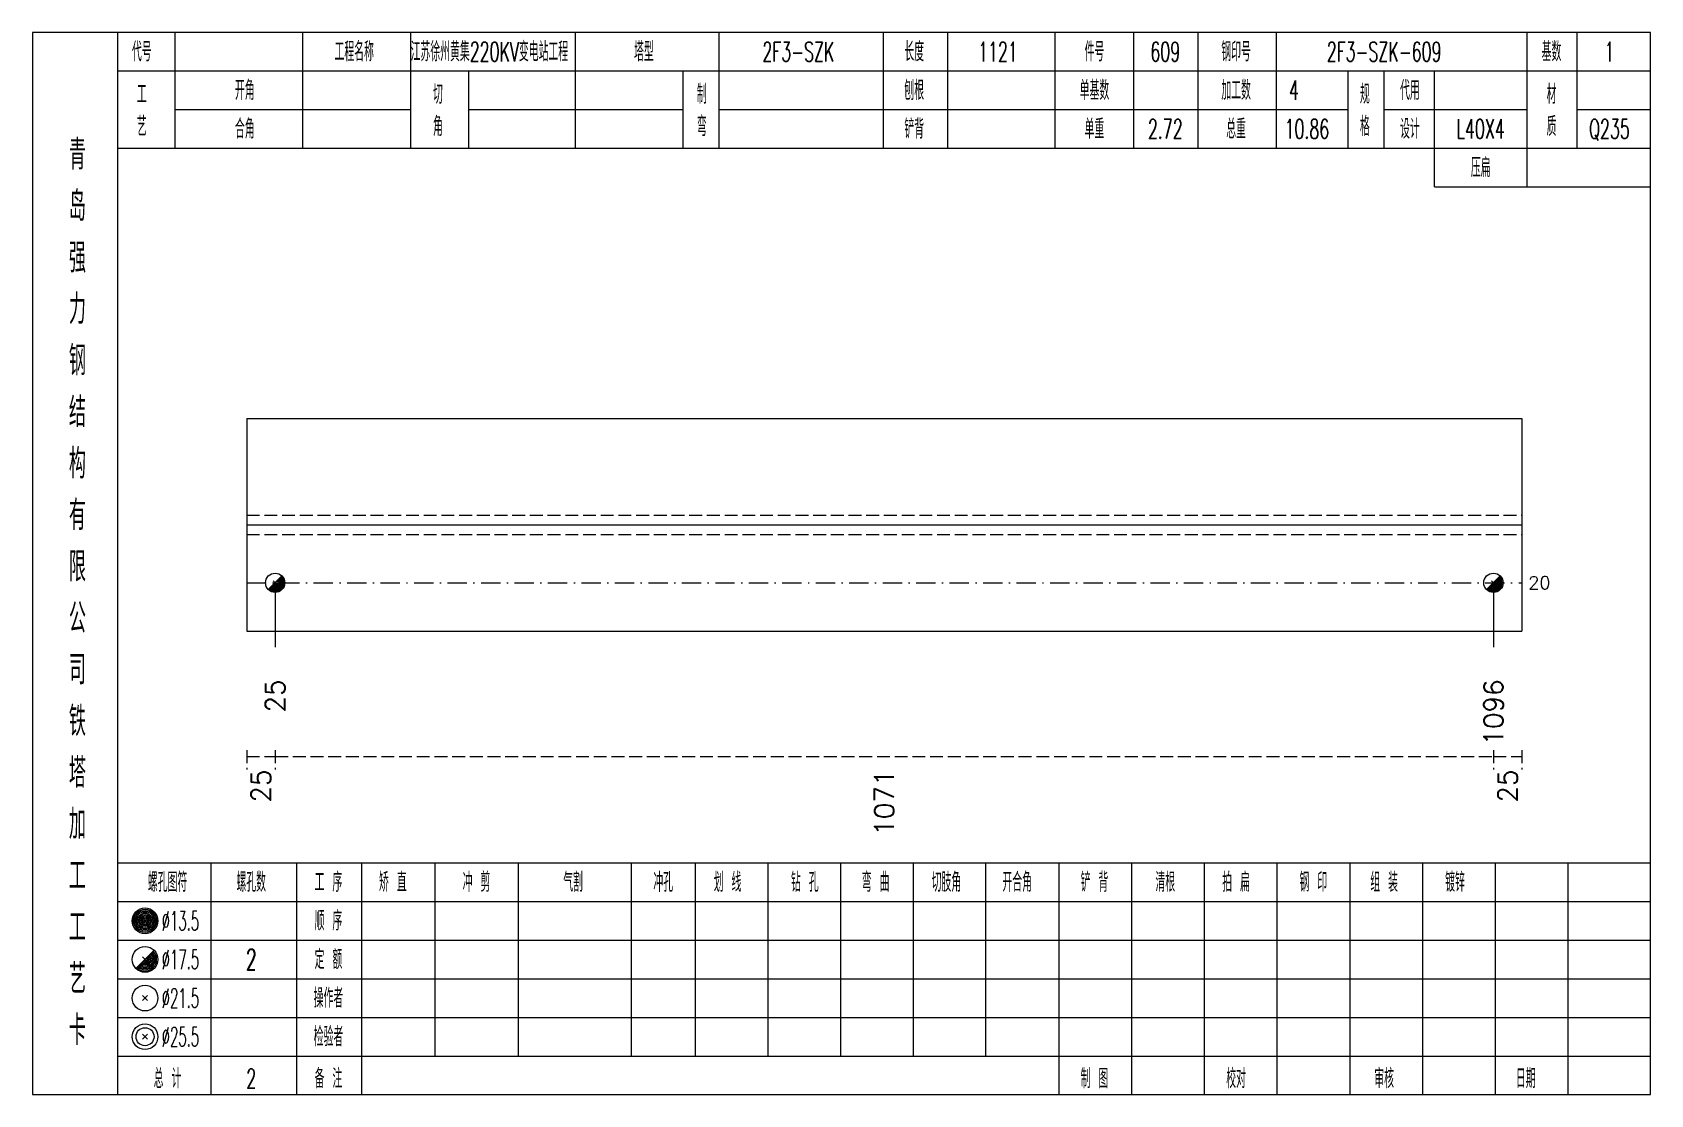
# Model space of a CAD drawing. Extents: x 0 to 4623, y -1159 to 4890.
# Drawn here: x 2802.6 to 3054, y 2025 to 2190 of the extents above; entities that cross this region are included whole.
import ezdxf
from ezdxf.enums import TextEntityAlignment as Align

# ---------------------------------------------------------------- set-up
doc = ezdxf.new("R2010")
doc.units = 0
doc.header["$MEASUREMENT"] = 0
doc.linetypes.add('一点画线', pattern=[5.2, 3, -1, 0.2, -1])
doc.linetypes.add('虚线', pattern=[2.75, 2, -0.75])
doc.layers.get('0').update_dxf_attribs({"linetype": 'CONTINUOUS', "lineweight": 25})
for name, color, linetype, lineweight in [('1', 7, 'CONTINUOUS', 25), ('4', 7, 'CONTINUOUS', 25), ('5', 7, 'CONTINUOUS', 25)]:
    doc.layers.add(name, color=color, linetype=linetype, lineweight=lineweight)
doc.styles.get("Standard").update_dxf_attribs({"font": 'simplex.shx', "width": 0.7, "height": 3, "bigfont": 'gbhzfs.shx'})

msp = doc.modelspace()

# ---------------------------------------------------------------- texts
at = {"color": 7, "linetype": 'Continuous', "lineweight": 13}
msp.add_text('20', height=2, dxfattribs=at).set_placement((3035, 2104.5), align=Align.MIDDLE_LEFT)
at = {"color": 8, "linetype": 'Continuous', "lineweight": 9}
for s, p in [('25', (2838.109, 2075.5)), ('1071', (2934.95, 2075.5)), ('25', (3031.791, 2075.5))]:
    msp.add_text(s, height=3, rotation=90, dxfattribs=at).set_placement(p, align=Align.MIDDLE_RIGHT)
at = {"layer": '1', "color": 7, "linetype": 'Continuous', "lineweight": 13}
for s, p in [('25', (2840.318, 2089.5)), ('1096', (3029.582, 2089.5))]:
    msp.add_text(s, height=3, rotation=90, dxfattribs=at).set_placement(p, align=Align.MIDDLE_RIGHT)
at = {"layer": '4', "color": 1, "linetype": 'Continuous', "lineweight": 13}
for s, height, width, p in [('代号', 3, 0.6, (2819.6, 2187)), ('工程名称', 3, 0.6, (2852.6, 2187)), ('江苏徐州黄集220KV变电站工程', 3, 0.6, (2873.6, 2187)), ('塔型', 3, 0.6, (2897.6, 2187)), ('2F3-SZK', 3, 0.6, (2921.6, 2187)), ('长度', 3, 0.6, (2939.6, 2187)), ('1121', 3, 0.6, (2952.6, 2187)), ('件号', 3, 0.6, (2967.6, 2187)), ('609', 3, 0.6, (2978.6, 2187)), ('钢印号', 3, 0.6, (2989.6, 2187)), ('2F3-SZK-609', 3, 0.6, (3012.6, 2187)), ('基数', 3, 0.6, (3038.6, 2187)), ('1', 3, 0.6, (3047.6, 2187)), ('开角', 3, 0.6, (2835.6, 2181)), ('制', 3, 0.6, (2906.6, 2180.4)), ('刨根', 3, 0.6, (2939.6, 2181)), ('单基数', 3, 0.6, (2967.6, 2181)), ('加工数', 3, 0.6, (2989.6, 2181)), ('4', 3, 0.6, (2998.6, 2181)), ('规', 3, 0.6, (3009.6, 2180.4)), ('代用', 3, 0.6, (3016.6, 2181)), ('材', 3, 0.6, (3038.6, 2180.4)), ('工', 3, 0.6, (2819.6, 2180.4)), ('切', 3, 0.6, (2865.6, 2180.4)), ('艺', 3, 0.6, (2819.6, 2175.4)), ('角', 3, 0.6, (2865.6, 2175.4)), ('弯', 3, 0.6, (2906.6, 2175.4)), ('格', 3, 0.6, (3009.6, 2175.4)), ('质', 3, 0.6, (3038.6, 2175.4)), ('合角', 3, 0.6, (2835.6, 2175)), ('铲背', 3, 0.6, (2939.6, 2175)), ('单重', 3, 0.6, (2967.6, 2175)), ('2.72', 3, 0.6, (2978.6, 2175)), ('总重', 3, 0.6, (2989.6, 2175)), ('10.86', 3, 0.6, (3000.6, 2175)), ('设计', 3, 0.6, (3016.6, 2175)), ('L40X4', 3, 0.6, (3027.6, 2175)), ('Q235', 3, 0.6, (3047.6, 2175)), ('青', 4.6, 0.8, (2809.6, 2171)), ('压扁', 3, 0.6, (3027.6, 2169)), ('岛', 4.6, 0.8, (2809.6, 2163)), ('强', 4.6, 0.8, (2809.6, 2155)), ('力', 4.6, 0.8, (2809.6, 2147)), ('钢', 4.6, 0.8, (2809.6, 2139)), ('结', 4.6, 0.8, (2809.6, 2131)), ('构', 4.6, 0.8, (2809.6, 2123)), ('有', 4.6, 0.8, (2809.6, 2115)), ('限', 4.6, 0.8, (2809.6, 2107)), ('公', 4.6, 0.8, (2809.6, 2099)), ('司', 4.6, 0.8, (2809.6, 2091)), ('铁', 4.6, 0.8, (2809.6, 2083)), ('塔', 4.6, 0.8, (2809.6, 2075)), ('加', 4.6, 0.8, (2809.6, 2067)), ('工', 4.6, 0.8, (2809.6, 2059)), ('螺孔图符', 3, 0.6, (2823.6, 2058)), ('螺孔数', 3, 0.6, (2836.6, 2058)), ('工 序', 3, 0.6, (2848.6, 2058)), ('矫 直', 3, 0.6, (2858.6, 2058)), ('冲 剪', 3, 0.6, (2871.6, 2058)), ('气割', 3, 0.6, (2886.6, 2058)), ('冲孔', 3, 0.6, (2900.6, 2058)), ('划 线', 3, 0.6, (2910.6, 2058)), ('钻 孔', 3, 0.6, (2922.6, 2058)), ('弯 曲', 3, 0.6, (2933.6, 2058)), ('切肢角', 3, 0.6, (2944.6, 2058)), ('开合角', 3, 0.6, (2955.6, 2058)), ('铲 背', 3, 0.6, (2967.6, 2058)), ('清根', 3, 0.6, (2978.6, 2058)), ('拍 扁', 3, 0.6, (2989.6, 2058)), ('钢 印', 3, 0.6, (3001.6, 2058)), ('组 装', 3, 0.6, (3012.6, 2058)), ('镀锌', 3, 0.6, (3023.6, 2058)), ('工', 4.6, 0.8, (2809.6, 2051)), ('%%C13.5', 3, 0.5, (2825.6, 2052)), ('顺 序', 3, 0.6, (2848.6, 2052)), ('%%C17.5', 3, 0.5, (2825.6, 2046)), ('2', 3.2, 0.6, (2836.6, 2046)), ('定 额', 3, 0.6, (2848.6, 2046)), ('艺', 4.6, 0.8, (2809.6, 2043)), ('%%C21.5', 3, 0.5, (2825.6, 2040)), ('操作者', 3, 0.6, (2848.6, 2040)), ('卡', 4.6, 0.8, (2809.6, 2035)), ('%%C25.5', 3, 0.5, (2825.6, 2034)), ('检验者', 3, 0.6, (2848.6, 2034)), ('总 计', 3, 0.6, (2823.6, 2027.5)), ('2', 3, 0.6, (2836.6, 2027.5)), ('备 注', 3, 0.6, (2848.6, 2027.5)), ('制 图', 3, 0.6, (2967.6, 2027.5)), ('校对', 3, 0.6, (2989.6, 2027.5)), ('审核', 3, 0.6, (3012.6, 2027.5)), ('日期', 3, 0.6, (3034.6, 2027.5))]:
    msp.add_text(s, height=height, dxfattribs=dict(at, width=width)).set_placement(p, align=Align.MIDDLE_CENTER)

# ---------------------------------------------------------------- blocks, each defined once
blk = doc.blocks.new('孔17.5')
at = {"layer": '5', "color": 7, "linetype": 'Continuous', "lineweight": 13}
for p, q in [((-0.707, -0.707), (0.707, 0.707)), ((-0.2, 0.2), (0.2, -0.2))]:
    blk.add_line(p, q, dxfattribs=at)
blk.add_circle((0, 0), 1, dxfattribs=at)
for radius in [0.9, 0.8, 0.7, 0.6, 0.5, 0.4, 0.3, 0.2, 0.1]:
    blk.add_arc((0, 0), radius, 225, 45, dxfattribs=at)

# ---------------------------------------------------------------- linework, layer by layer
at = {"color": 7, "linetype": 'Continuous', "lineweight": 18}
for p, q in [((2835.9, 2130), (2835.9, 2097)), ((2835.9, 2130), (3034, 2130)), ((3034, 2130), (3034, 2097)), ((2835.9, 2113.5), (3034, 2113.5))]:
    msp.add_line(p, q, dxfattribs=at)
at = {"color": 1, "linetype": '虚线', "lineweight": 18}
for p, q in [((2835.9, 2115), (3034, 2115)), ((2835.9, 2112), (3034, 2112))]:
    msp.add_line(p, q, dxfattribs=at)
at = {"color": 3, "linetype": '一点画线', "lineweight": 13}
msp.add_line((2835.9, 2104.5), (3034, 2104.5), dxfattribs=at)
at = {"color": 7, "linetype": 'Continuous', "lineweight": 13}
for p, q in [((2840.318, 2104.5), (2840.318, 2094.5)), ((3029.582, 2104.5), (3029.582, 2094.5))]:
    msp.add_line(p, q, dxfattribs=at)
at = {"color": 8, "linetype": '虚线', "lineweight": 9}
for p, q in [((2835.9, 2078.5), (2835.9, 2075.5)), ((2835.9, 2077.5), (2840.318, 2077.5)), ((2840.318, 2078.5), (2840.318, 2075.5)), ((2840.318, 2078.5), (2840.318, 2075.5)), ((2840.318, 2077.5), (3029.582, 2077.5)), ((3029.582, 2078.5), (3029.582, 2075.5)), ((3029.582, 2078.5), (3029.582, 2075.5)), ((3029.582, 2077.5), (3034, 2077.5)), ((3034, 2078.5), (3034, 2075.5))]:
    msp.add_line(p, q, dxfattribs=at)
at = {"layer": '1', "color": 7, "linetype": 'Continuous', "lineweight": 18}
msp.add_line((2835.9, 2097), (3034, 2097), dxfattribs=at)
at = {"layer": '4', "color": 1, "linetype": 'Continuous', "lineweight": 18}
for p, q in [((2815.9, 2025), (2815.9, 2190)), ((2824.8, 2172), (2824.8, 2190)), ((2844.6, 2172), (2844.6, 2190)), ((2861.4, 2172), (2861.4, 2190)), ((2887, 2172), (2887, 2190)), ((2909.3, 2172), (2909.3, 2190)), ((2934.8, 2172), (2934.8, 2190)), ((2944.8, 2172), (2944.8, 2190)), ((2961.5, 2172), (2961.5, 2190)), ((2973.7, 2172), (2973.7, 2190)), ((2983.7, 2172), (2983.7, 2190)), ((2995.9, 2172), (2995.9, 2190)), ((3034.8, 2166), (3034.8, 2190)), ((3042.6, 2172), (3042.6, 2190)), ((2815.9, 2184), (3054, 2184)), ((2870.4, 2172), (2870.4, 2184)), ((2903.7, 2172), (2903.7, 2184)), ((3007, 2172), (3007, 2184)), ((3012.6, 2172), (3012.6, 2184)), ((3020.4, 2166), (3020.4, 2184)), ((2824.8, 2178), (2861.4, 2178)), ((2870.4, 2178), (2903.7, 2178)), ((2909.3, 2178), (3007, 2178)), ((3012.6, 2178), (3034.8, 2178)), ((3042.6, 2178), (3054, 2178)), ((2815.9, 2172), (3054, 2172)), ((3020.4, 2166), (3054, 2166)), ((2815.9, 2061), (3054, 2061)), ((2830.4, 2025), (2830.4, 2061)), ((2843.7, 2025), (2843.7, 2061)), ((2853.8, 2025), (2853.8, 2061)), ((2865.2, 2031), (2865.2, 2061)), ((2878.1, 2031), (2878.1, 2061)), ((2895.7, 2031), (2895.7, 2061)), ((2905.6, 2031), (2905.6, 2061)), ((2916.9, 2031), (2916.9, 2061)), ((2928.2, 2031), (2928.2, 2061)), ((2939.5, 2031), (2939.5, 2061)), ((2950.7, 2031), (2950.7, 2061)), ((2962.1, 2031), (2962.1, 2061)), ((2973.4, 2031), (2973.4, 2061)), ((2984.7, 2031), (2984.7, 2061)), ((2996, 2031), (2996, 2061)), ((3007.3, 2031), (3007.3, 2061)), ((3018.6, 2031), (3018.6, 2061)), ((3029.9, 2031), (3029.9, 2061)), ((3041.2, 2031), (3041.2, 2061)), ((2815.9, 2055), (3054, 2055)), ((2815.9, 2049), (3054, 2049)), ((2815.9, 2043), (3054, 2043)), ((2815.9, 2037), (3054, 2037)), ((2815.9, 2031), (3054, 2031)), ((2962.1, 2025), (2962.1, 2031)), ((2973.4, 2025), (2973.4, 2031)), ((2984.7, 2025), (2984.7, 2031)), ((2996, 2025), (2996, 2031)), ((3007.3, 2025), (3007.3, 2031)), ((3018.6, 2025), (3018.6, 2031)), ((3029.9, 2025), (3029.9, 2031)), ((3041.2, 2025), (3041.2, 2031))]:
    msp.add_line(p, q, dxfattribs=at)
at = {"layer": '4', "color": 7, "linetype": 'Continuous', "lineweight": 13}
for p, q in [((2819.9, 2051.8), (2820.3, 2052.2)), ((2820.3, 2051.8), (2819.9, 2052.2)), ((2818.686, 2044.586), (2821.514, 2047.414)), ((2819.7, 2046.4), (2820.5, 2045.6)), ((2819.7, 2039.6), (2820.5, 2040.4)), ((2819.7, 2040.4), (2820.5, 2039.6)), ((2819.7, 2033.6), (2820.5, 2034.4)), ((2819.7, 2034.4), (2820.5, 2033.6))]:
    msp.add_line(p, q, dxfattribs=at)
at = {"layer": '4', "color": 1, "linetype": 'Continuous', "lineweight": 18}
msp.add_lwpolyline([(2802.6, 2190), (2802.6, 2025), (3054, 2025), (3054, 2190)], close=True, dxfattribs=at)
at = {"layer": '4', "color": 7, "linetype": 'Continuous', "lineweight": 13}
for centre, radius in [((2820.1, 2052), 2), ((2820.1, 2052), 1.8), ((2820.1, 2052), 1.6), ((2820.1, 2052), 1.4), ((2820.1, 2052), 1.2), ((2820.1, 2052), 1), ((2820.1, 2052), 0.8), ((2820.1, 2052), 0.6), ((2820.1, 2052), 0.4), ((2820.1, 2052), 0.2), ((2820.1, 2046), 2), ((2820.1, 2040), 2), ((2820.1, 2034), 2), ((2820.1, 2034), 1.4)]:
    msp.add_circle(centre, radius, dxfattribs=at)
for radius in [1.8, 1.6, 1.4, 1.2, 1, 0.8, 0.6, 0.4, 0.2]:
    msp.add_arc((2820.1, 2046), radius, 225, 45, dxfattribs=at)

# ---------------------------------------------------------------- block references
at = {"layer": '1', "color": 7, "linetype": 'Continuous', "lineweight": 13, "xscale": 1.5, "yscale": 1.5, "zscale": 1.5}
for p in [(2840.318, 2104.5), (3029.582, 2104.5)]:
    msp.add_blockref('孔17.5', p, dxfattribs=at)

msp.set_redraw_order([(e.dxf.handle, doc.entitydb.next_handle()) for e in msp.query("TEXT MTEXT ATTDEF DIMENSION ARC_DIMENSION")])  # texts and dimensions are drawn at this point

doc.saveas('drawing.dxf')
